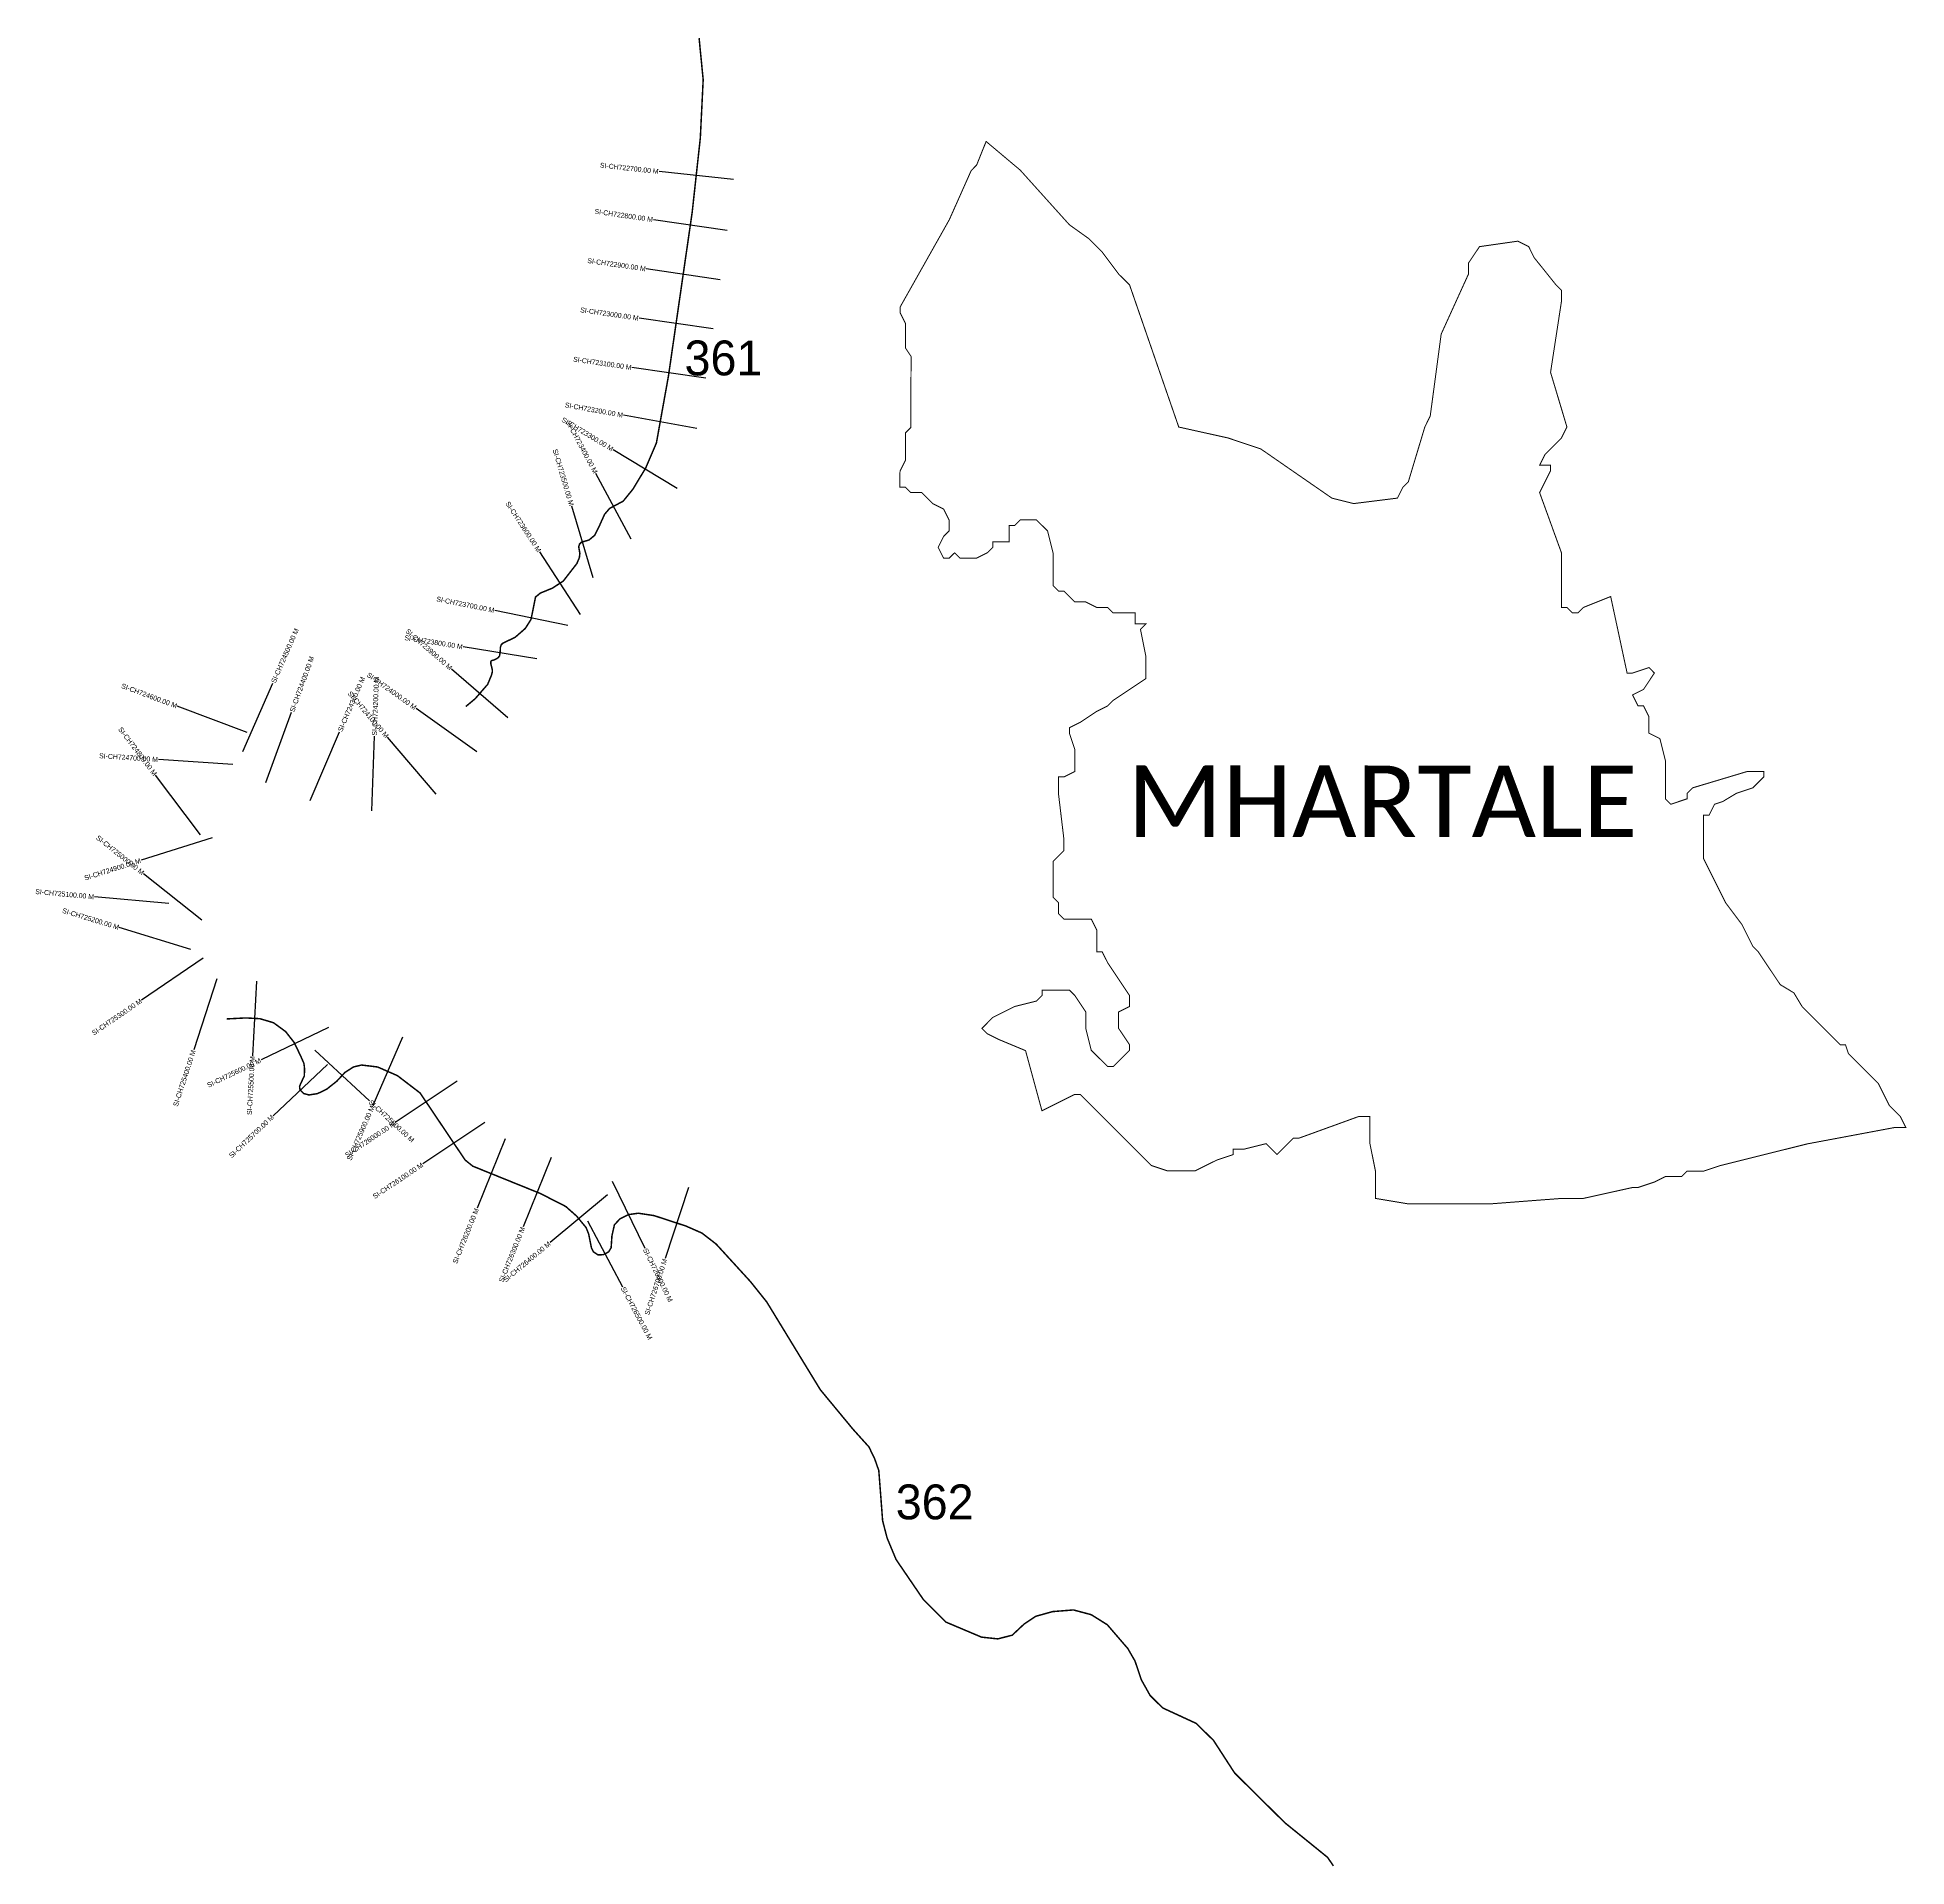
# Model space of a CAD drawing. Header units: metres. Extents: x 355512 to 359265, y 1739230 to 1742903.
import ezdxf
from ezdxf.enums import TextEntityAlignment as Align

# ---------------------------------------------------------------- set-up
doc = ezdxf.new("R2010")
doc.units = ezdxf.units.M
for name, color, linetype in [('CS', 134, 'Continuous'), ('CSMark', 6, 'Continuous'), ('NATURALLY PROTECTED', 3, 'Continuous'), ('VILLAGE NAME', 250, 'Continuous')]:
    doc.layers.add(name, color=color, linetype=linetype)

msp = doc.modelspace()

# ---------------------------------------------------------------- linework, layer by layer
at = {"color": 6, "const_width": 2}
msp.add_lwpolyline([(357417, 1742694.4), (357485.4, 1742636.9), (357584.2, 1742527.1), (357622.6, 1742499.7), (357650.1, 1742472.2), (357683, 1742428.3), (357705, 1742406.4), (357803.8, 1742120.9), (357902.6, 1742099), (357968.4, 1742077), (358111.2, 1741978.2), (358155.1, 1741967.2), (358242.9, 1741978.2), (358253.9, 1742000.2), (358264.8, 1742011.1), (358297.8, 1742120.9), (358308.7, 1742142.9), (358330.7, 1742307.6), (358385.6, 1742428.3), (358385.6, 1742450.3), (358407.6, 1742483.2), (358484.4, 1742494.2), (358506.4, 1742483.2), (358517.3, 1742461.2), (358561.3, 1742406.4), (358572.2, 1742395.4), (358572.2, 1742373.4), (358550.3, 1742230.7), (358583.2, 1742120.9), (358572.2, 1742099), (358539.3, 1742066), (358528.3, 1742044.1), (358550.3, 1742044.1), (358550.3, 1742033.1), (358528.3, 1741989.2), (358572.2, 1741868.4), (358572.2, 1741758.6), (358583.2, 1741758.6), (358594.2, 1741747.7), (358605.2, 1741747.7), (358616.2, 1741758.6), (358671, 1741780.6), (358704, 1741626.9), (358714.9, 1741626.9), (358747.9, 1741637.9), (358758.8, 1741626.9), (358736.9, 1741594), (358714.9, 1741583), (358725.9, 1741561), (358736.9, 1741561), (358747.9, 1741539.1), (358747.9, 1741506.2), (358769.8, 1741495.2), (358780.8, 1741451.3), (358780.8, 1741374.4), (358791.8, 1741363.4), (358824.7, 1741374.4), (358824.7, 1741385.4), (358835.7, 1741396.4), (358945.5, 1741429.3), (358978.4, 1741429.3), (358978.4, 1741418.3), (358956.5, 1741396.4), (358923.5, 1741385.4), (358896.1, 1741368.9), (358879.6, 1741363.4), (358868.6, 1741341.5), (358857.7, 1741341.5), (358857.7, 1741253.7), (358901.6, 1741165.8), (358934.5, 1741121.9), (358956.5, 1741078), (358967.4, 1741067), (359011.4, 1741001.2), (359038.8, 1740984.7), (359055.3, 1740957.3), (359132.1, 1740880.4), (359142.4, 1740880.4), (359148.4, 1740862.5), (359208.7, 1740802.1), (359230.7, 1740758.2), (359252.6, 1740736.2), (359263.6, 1740714.3), (359241.6, 1740714.3), (359066, 1740681.4), (358890.3, 1740637.6), (358857.4, 1740626.6), (358824.5, 1740626.6), (358813.5, 1740615.6), (358780.5, 1740615.6), (358758.6, 1740604.7), (358725.6, 1740593.7), (358714.7, 1740593.7), (358615.9, 1740571.8), (358571.7, 1740571.8), (358429.2, 1740560.9), (358264.5, 1740560.9), (358198.7, 1740571.9), (358198.7, 1740626.8), (358187.7, 1740681.7), (358187.7, 1740736.6), (358165.8, 1740736.6), (358045, 1740692.8), (358034, 1740692.8), (358001.1, 1740659.9), (357979.1, 1740681.8), (357935.2, 1740670.8), (357913.3, 1740670.8), (357913.3, 1740659.9), (357880.3, 1740648.9), (357836.4, 1740627), (357781.5, 1740627), (357748.6, 1740638), (357605.9, 1740780.7), (357595, 1740780.7), (357529.1, 1740747.8), (357496.2, 1740868.6), (357441.5, 1740891.4), (357419.5, 1740902.4), (357408.6, 1740913.3), (357430.5, 1740935.3), (357474.4, 1740957.3), (357518.3, 1740968.2), (357529.3, 1740979.2), (357529.3, 1740990.2), (357584.2, 1740990.2), (357595.2, 1740979.2), (357617.1, 1740946.3), (357617.1, 1740913.3), (357628.1, 1740869.4), (357661.1, 1740836.5), (357672, 1740836.5), (357705, 1740869.4), (357705, 1740880.4), (357683, 1740913.3), (357683, 1740946.3), (357705, 1740957.3), (357705, 1740979.2), (357661.1, 1741045.1), (357650.1, 1741067), (357639.1, 1741067), (357639.1, 1741110.9), (357628.1, 1741132.9), (357573.2, 1741132.9), (357562.2, 1741143.9), (357562.2, 1741165.8), (357551.3, 1741176.8), (357551.3, 1741248.2), (357573.2, 1741270.1), (357573.2, 1741293), (357562.2, 1741385.4), (357562.2, 1741418.3), (357573.2, 1741418.3), (357595.2, 1741429.3), (357595.2, 1741473.2), (357584.2, 1741506.2), (357584.2, 1741517.1), (357606.2, 1741528.1), (357639.1, 1741550), (357661.1, 1741561), (357672, 1741572), (357737.9, 1741615.9), (357737.9, 1741659.8), (357726.9, 1741714.7), (357737.9, 1741725.7), (357716, 1741725.7), (357716, 1741747.7), (357672, 1741747.7), (357661.1, 1741758.6), (357639.1, 1741758.6), (357617.1, 1741769.6), (357595.2, 1741769.6), (357573.2, 1741791.6), (357562.2, 1741791.6), (357551.3, 1741802.6), (357551.3, 1741868.4), (357540.3, 1741912.4), (357518.3, 1741934.3), (357485.4, 1741934.3), (357474.4, 1741923.3), (357463.4, 1741923.3), (357463.4, 1741890.4), (357430.5, 1741890.4), (357430.5, 1741879.4), (357419.5, 1741868.4), (357397.6, 1741857.5), (357364.6, 1741857.5), (357353.7, 1741868.4), (357342.7, 1741857.5), (357331.7, 1741857.5), (357320.7, 1741879.4), (357331.7, 1741901.4), (357342.7, 1741912.4), (357342.7, 1741934.3), (357331.7, 1741956.3), (357309.8, 1741967.2), (357287.8, 1741989.2), (357265.9, 1741989.2), (357254.9, 1742000.2), (357243.9, 1742000.4), (357244.1, 1742032.4), (357255.1, 1742054.3), (357255.1, 1742109.2), (357266.1, 1742120.2), (357266.2, 1742262.9), (357255.2, 1742279.4), (357255.2, 1742328.8), (357244.2, 1742350.7), (357244.2, 1742361.7), (357343.1, 1742537.3), (357387.1, 1742636.1), (357398, 1742647.1), (357417, 1742694.4)], dxfattribs=at)
at = {"layer": 'CS'}
for p, q in [((356909.5, 1742617.7), (356760.3, 1742634)), ((356897.4, 1742515.8), (356748.9, 1742537.3)), ((356883, 1742416.8), (356734.6, 1742438.3)), ((356868.7, 1742317.9), (356720.2, 1742339.4)), ((356854.3, 1742218.9), (356705.9, 1742240.4)), ((356836.4, 1742117.9), (356688.8, 1742144.5)), ((356796.5, 1741997.8), (356668.1, 1742075.4)), ((356704.6, 1741895.7), (356633.7, 1742027.9)), ((356627.7, 1741818.3), (356585.1, 1741962.1)), ((356602.7, 1741744.7), (356520.6, 1741870.3)), ((356577.4, 1741722.7), (356430.3, 1741752.4)), ((356515.1, 1741655.6), (356367, 1741679.3)), ((356456.9, 1741536.7), (356343.6, 1741635)), ((355924.8, 1741469.3), (355985.1, 1741606.7)), ((355933.3, 1741507.4), (355792.8, 1741560.1)), ((355971, 1741407.1), (356022.6, 1741548)), ((356394.5, 1741468.8), (356272.3, 1741555.8)), ((356060, 1741371.1), (356119, 1741509)), ((356183.5, 1741350.3), (356188.7, 1741500.2)), ((356312.6, 1741383.6), (356215.3, 1741497.8)), ((355904.7, 1741443.1), (355755.1, 1741453)), ((355839.9, 1741301.8), (355749.5, 1741421.5)), ((355863.3, 1741296.2), (355720.3, 1741250.9)), ((355842.6, 1741130.3), (355725.3, 1741223.8)), ((355776.1, 1741163.8), (355626.7, 1741177.4)), ((355820.1, 1741071.8), (355676.6, 1741115.6)), ((355845.2, 1741054.6), (355721.3, 1740970.1)), ((355872.3, 1741012.9), (355825.9, 1740870.3)), ((355951.9, 1741008.3), (355943.9, 1740858.5)), ((356096.3, 1740915.2), (355961.2, 1740850.2)), ((356245.5, 1740895.7), (356185.4, 1740758.2)), ((356068.9, 1740869.7), (356179, 1740767.9)), ((356094.6, 1740840.9), (355985.6, 1740737.8)), ((356354.7, 1740807.6), (356230.2, 1740724)), ((356410.5, 1740724.6), (356285.9, 1740641)), ((356451, 1740691.3), (356394.8, 1740552.2)), ((356543.7, 1740653.8), (356487.5, 1740514.7)), ((356666.1, 1740606.7), (356731.7, 1740471.8)), ((356819.3, 1740593.7), (356772.6, 1740451.1)), ((356656.7, 1740579.1), (356541.4, 1740483.2)), ((356616.6, 1740526.8), (356687, 1740394.4))]:
    msp.add_line(p, q, dxfattribs=at)
at = {"layer": 'NATURALLY PROTECTED', "const_width": 3, "flags": 128}
for points in [[(356840.7, 1742901.9), (356848.9, 1742818.5), (356843.2, 1742701.8), (356826.8, 1742552), (356779.2, 1742223.5), (356755, 1742089), (356733.4, 1742038.5), (356707.7, 1741996), (356688.3, 1741972.1), (356660.8, 1741957.3), (356650.9, 1741945.6), (356640.7, 1741922.9), (356630.9, 1741903.3), (356619.7, 1741894.1), (356613.2, 1741892.2), (356604.4, 1741889.6), (356600.5, 1741885.7), (356599, 1741880.3), (356600, 1741874.7), (356601.3, 1741867.1), (356600.3, 1741858.7), (356595.3, 1741846.8), (356567.9, 1741811.5), (356546.2, 1741797.4), (356521.8, 1741787.4), (356512.3, 1741779.5), (356508.4, 1741760.2), (356503.2, 1741734.5), (356491.7, 1741716.4), (356471.4, 1741698.7), (356446.2, 1741686.6), (356443.4, 1741683.6), (356441.7, 1741678.4), (356441.3, 1741669.3), (356440, 1741661.2), (356436.9, 1741657.4), (356430.7, 1741653.8), (356423.7, 1741651.7), (356422.5, 1741649.9), (356422.4, 1741646), (356424, 1741639.8), (356425.5, 1741633.5), (356425.5, 1741629.1), (356424, 1741623.1), (356416.2, 1741604.2), (356391, 1741575.2), (356372.3, 1741559.7)], [(355892.2, 1740932.3), (355930.3, 1740934.3), (355958.8, 1740932.8), (355986.1, 1740924.7), (356010.5, 1740906.9), (356027.7, 1740884.9), (356040.7, 1740857.9), (356047.3, 1740842.9), (356048.5, 1740832.5), (356048.1, 1740818), (356042.6, 1740806.2), (356038.5, 1740797.2), (356039.3, 1740790.2), (356046.5, 1740782.6), (356057.3, 1740779.6), (356074.5, 1740782.3), (356092.8, 1740791), (356113.3, 1740807.3), (356129.5, 1740824.8), (356146.9, 1740835.9), (356163.1, 1740839.7), (356195.2, 1740835.8), (356235, 1740818.4), (356280.5, 1740783.6), (356320.5, 1740724.1), (356350.8, 1740678.9), (356371, 1740648.9), (356386.3, 1740636.6), (356522, 1740581.7), (356572.9, 1740555.7), (356594.6, 1740536.5), (356613.8, 1740513.4), (356619, 1740500.4), (356624.6, 1740472.3), (356628.3, 1740464.7), (356637.7, 1740458.5), (356648.4, 1740458.8), (356659.1, 1740464.5), (356664.1, 1740472.9), (356665.7, 1740496.8), (356670.7, 1740518.9), (356681.9, 1740530.9), (356699.2, 1740539.4), (356718.8, 1740542.1), (356750.4, 1740537.3), (356814.4, 1740516.3), (356846.5, 1740502.2), (356875, 1740480.1), (356913.3, 1740438.2), (356943.9, 1740404.7), (356976.4, 1740364.1), (357013.1, 1740304), (357049.8, 1740243.8), (357084.2, 1740187.5), (357115.5, 1740149.7), (357149.4, 1740108.7), (357181.8, 1740072.7), (357193.3, 1740048.7), (357201.5, 1740025.4), (357205.9, 1739968.3), (357209.2, 1739924.6), (357218.1, 1739890.2), (357236.2, 1739846.7), (357290.6, 1739766.9), (357336.1, 1739721.1), (357381.3, 1739702), (357407.8, 1739690.8), (357440.4, 1739687.3), (357469.4, 1739694.7), (357493.6, 1739717.4), (357516.5, 1739732.6), (357550.6, 1739742.1), (357592.4, 1739745.4), (357628, 1739735.9), (357660.3, 1739715.7), (357701.5, 1739667.9), (357715.9, 1739642.9), (357728.7, 1739605.1), (357746.3, 1739573.6), (357771.6, 1739548.6), (357811.3, 1739530.3), (357838.7, 1739517.6), (357873.5, 1739483.5), (357916, 1739417.9), (358017, 1739317.9), (358073.3, 1739272.3), (358102.5, 1739248.6), (358114.3, 1739231.5)]]:
    msp.add_lwpolyline(points, dxfattribs=at)

# ---------------------------------------------------------------- texts
at = {"char_height": 70, "attachment_point": 1}
for s, insert in [('361', (356811.5, 1742294.7)), ('362', (357235.6, 1739997.4))]:
    msp.add_mtext_dynamic_manual_height_columns(s, width=95.172, gutter_width=1, heights=[0], dxfattribs=dict(at, insert=insert))
at = {"layer": 'CSMark'}
for s, rotation, p in [('SI-CH722700.00 M', 353.7515, (356759.3, 1742634.1)), ('SI-CH722800.00 M', 351.7575, (356747.9, 1742537.4)), ('SI-CH722900.00 M', 351.7575, (356733.6, 1742438.5)), ('SI-CH723000.00 M', 351.7575, (356719.2, 1742339.5)), ('SI-CH723100.00 M', 351.7575, (356704.9, 1742240.5)), ('SI-CH723200.00 M', 349.7697, (356687.8, 1742144.7)), ('SI-CH723300.00 M', 328.8692, (356667.2, 1742075.9)), ('SI-CH723400.00 M', 298.1912, (356633.2, 1742028.8)), ('SI-CH723500.00 M', 286.4801, (356584.8, 1741963)), ('SI-CH723600.00 M', 303.1635, (356520.1, 1741871.1)), ('SI-CH723700.00 M', 348.603, (356429.4, 1741752.6)), ('SI-CH723900.00 M', 319.061, (356342.8, 1741635.7)), ('SI-CH723800.00 M', 350.9068, (356366, 1741679.5)), ('SI-CH724600.00 M', 339.4416, (355791.9, 1741560.4)), ('SI-CH724000.00 M', 324.5322, (356271.5, 1741556.4)), ('SI-CH724100.00 M', 310.4475, (356214.6, 1741498.5)), ('SI-CH724800.00 M', 307.0599, (355748.9, 1741422.3)), ('SI-CH724700.00 M', 356.2093, (355754.1, 1741453.1)), ('SI-CH725000.00 M', 321.4581, (355724.5, 1741224.4)), ('SI-CH724900.00 M', 17.5844, (355719.4, 1741250.6)), ('SI-CH725100.00 M', 354.8067, (355625.7, 1741177.5)), ('SI-CH725200.00 M', 343.0271, (355675.6, 1741115.9)), ('SI-CH725300.00 M', 34.3049, (355720.5, 1740969.5)), ('SI-CH725400.00 M', 71.9737, (355825.6, 1740869.3)), ('SI-CH725600.00 M', 25.6911, (355960.3, 1740849.7)), ('SI-CH725500.00 M', 86.9696, (355943.9, 1740857.5)), ('SI-CH725700.00 M', 43.4083, (355984.9, 1740737.1)), ('SI-CH725900.00 M', 66.3796, (356185, 1740757.3)), ('SI-CH726000.00 M', 33.8806, (356229.4, 1740723.5)), ('SI-CH726100.00 M', 33.8806, (356285.1, 1740640.4)), ('SI-CH726200.00 M', 67.9685, (356394.4, 1740551.3)), ('SI-CH726300.00 M', 67.9685, (356487.1, 1740513.8)), ('SI-CH726400.00 M', 39.7312, (356540.6, 1740482.5)), ('SI-CH726700.00 M', 71.8468, (356772.3, 1740450.2))]:
    msp.add_text(s, height=10, rotation=rotation, dxfattribs=at).set_placement(p, align=Align.MIDDLE_RIGHT)
for s, rotation, p in [('SI-CH724500.00 M', 66.3279, (355985.5, 1741607.6)), ('SI-CH724400.00 M', 69.8906, (356023, 1741548.9)), ('SI-CH724300.00 M', 66.8123, (356119.4, 1741509.9)), ('SI-CH724200.00 M', 87.9891, (356188.8, 1741501.2)), ('SI-CH725800.00 M', 317.2464, (356179.7, 1740767.2)), ('SI-CH726600.00 M', 295.9496, (356732.2, 1740470.9)), ('SI-CH726500.00 M', 297.9995, (356687.5, 1740393.5))]:
    msp.add_text(s, height=10, rotation=rotation, dxfattribs=at).set_placement(p, align=Align.MIDDLE_LEFT)
at = {"layer": 'VILLAGE NAME', "insert": (357700.3, 1741441.4), "char_height": 143.7, "attachment_point": 1, "rotation": 359.9793}
msp.add_mtext_dynamic_manual_height_columns('{\\fCalibri|b0|i0|c0|p34;MHARTALE}', width=1418, gutter_width=718.5, heights=[0], dxfattribs=at)

doc.saveas('drawing.dxf')
